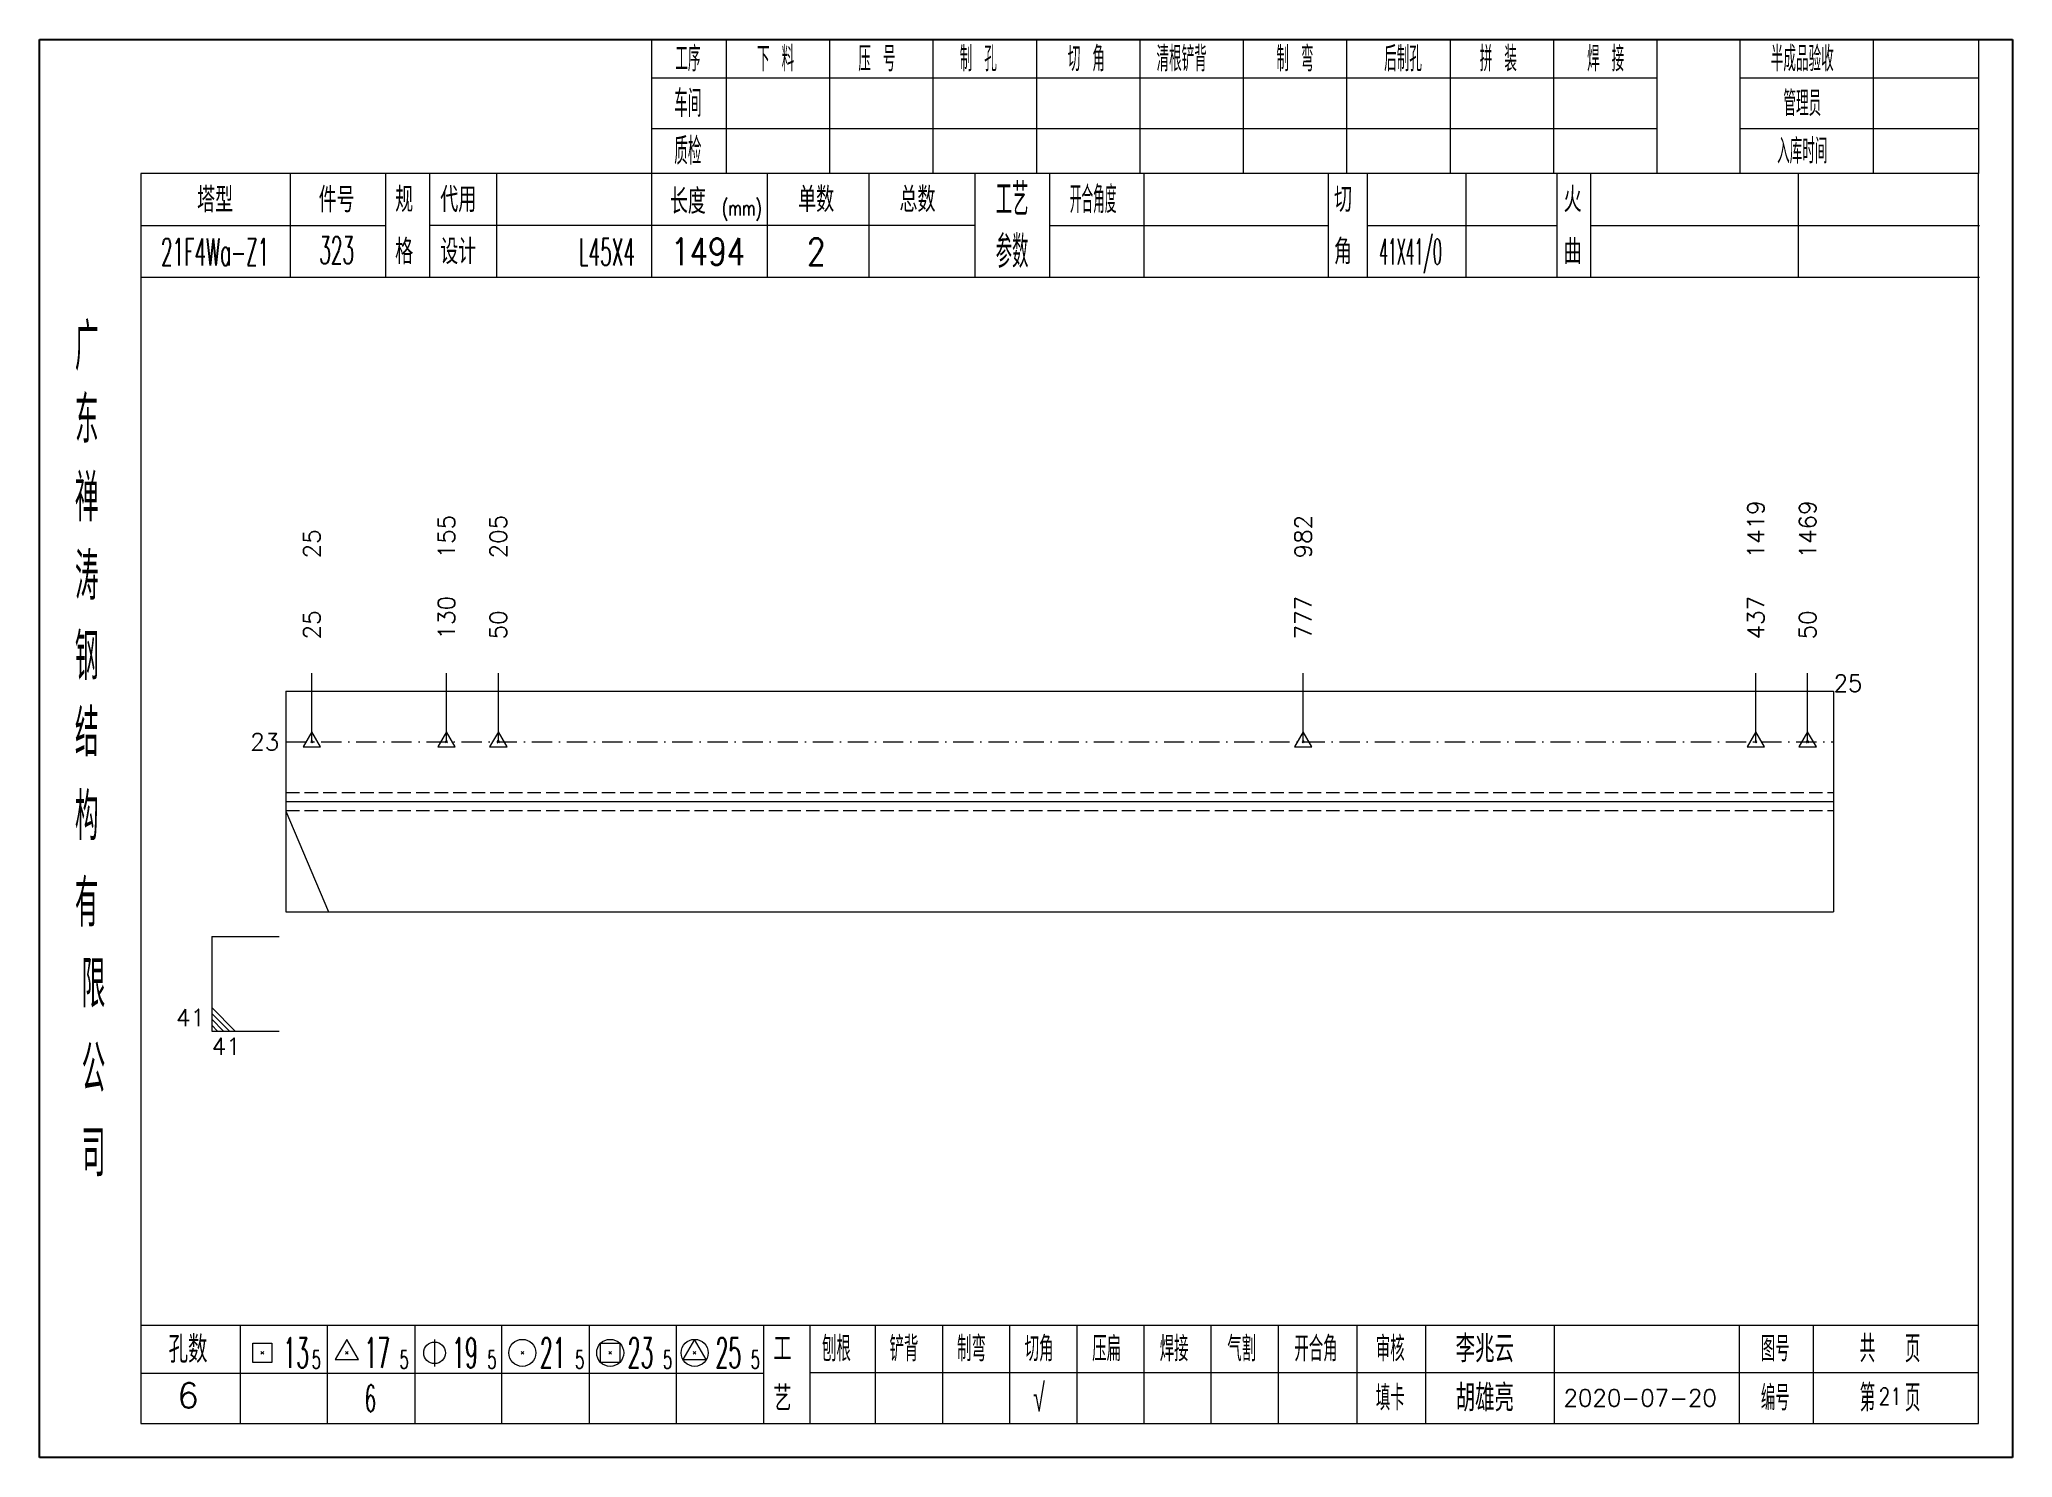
# Model space of a CAD drawing. Extents: x 1310 to 15542, y -76 to 8381.
# Drawn here: x 7759 to 8051.2, y 4373.7 to 4583.7 of the extents above; entities that cross this region are included whole.
import ezdxf
from ezdxf.enums import TextEntityAlignment as Align

# ---------------------------------------------------------------- set-up
doc = ezdxf.new("R2010")
doc.units = 0
doc.header["$MEASUREMENT"] = 0
doc.linetypes.add('一点画线', pattern=[5.2, 3, -1, 0.2, -1])
doc.linetypes.add('虚线', pattern=[2.75, 2, -0.75])
doc.layers.get('0').update_dxf_attribs({"linetype": 'CONTINUOUS', "lineweight": 25})
for name, color, linetype, lineweight in [('1', 7, 'CONTINUOUS', 25), ('4', 7, 'CONTINUOUS', 25), ('5', 7, 'CONTINUOUS', 25)]:
    doc.layers.add(name, color=color, linetype=linetype, lineweight=lineweight)
doc.styles.get("Standard").update_dxf_attribs({"font": 'simplex.shx', "width": 0.7, "height": 3, "bigfont": 'gbhzfs.shx'})

msp = doc.modelspace()

# ---------------------------------------------------------------- texts
at = {"color": 7, "linetype": 'Continuous', "lineweight": 13}
for s, p in [('1419', (8013.149, 4506.884)), ('1469', (8020.818, 4506.884)), ('25', (7799.356, 4506.884)), ('155', (7819.294, 4506.884)), ('205', (7826.962, 4506.884)), ('982', (7946.128, 4506.884))]:
    msp.add_text(s, height=2.5, rotation=90, dxfattribs=at).set_placement(p, align=Align.MIDDLE_LEFT)
at = {"color": 8, "linetype": 'Continuous', "lineweight": 9}
for s, p in [('25', (7799.356, 4494.884)), ('130', (7819.294, 4494.884)), ('50', (7826.962, 4494.884)), ('777', (7946.128, 4494.884)), ('437', (8013.149, 4494.884)), ('50', (8020.818, 4494.884))]:
    msp.add_text(s, height=2.5, rotation=90, dxfattribs=at).set_placement(p, align=Align.MIDDLE_LEFT)
at = {"color": 7, "linetype": 'Continuous', "lineweight": 13}
msp.add_text('25', height=2.5, dxfattribs=at).set_placement((8024.652, 4488.384), align=Align.MIDDLE_LEFT)
msp.add_text('23', height=2.5, dxfattribs=at).set_placement((7794.522, 4479.717), align=Align.MIDDLE_RIGHT)
msp.add_text('41', height=2.5, dxfattribs=at).set_placement((7783.522, 4436.884), align=Align.BOTTOM_RIGHT)
msp.add_text('41', height=2.5, dxfattribs=at).set_placement((7784.522, 4435.884), align=Align.TOP_LEFT)
at = {"layer": '4', "color": 1, "linetype": 'Continuous', "lineweight": 25}
for s, height, width, p in [('工序', 3.7, 0.7, (7855.022, 4580.841)), ('下 料', 3.7, 0.7, (7868.022, 4580.841)), ('压 号', 3.7, 0.7, (7883.022, 4580.841)), ('制 孔', 3.7, 0.7, (7898.022, 4580.841)), ('切 角', 3.7, 0.7, (7914.022, 4580.841)), ('清根铲背 ', 3.7, 0.7, (7929.022, 4580.841)), (' 制 弯', 3.7, 0.7, (7944.022, 4580.841)), (' 后制孔', 3.7, 0.7, (7960.022, 4580.841)), ('拼 装', 3.7, 0.7, (7975.022, 4580.841)), (' 焊 接', 3.7, 0.7, (7990.022, 4580.841)), ('半成品验收', 3.7, 0.7, (8020.022, 4580.841)), ('车间', 4, 0.7, (7855.022, 4574.241)), ('管理员', 3.7, 0.7, (8020.022, 4574.241)), ('质检', 4, 0.7, (7855.022, 4567.181)), ('入库时间', 3.7, 0.7, (8020.022, 4567.181)), ('(mm)', 2.24, 0.7, (7863.022, 4558.741)), ('工艺', 4.8, 0.7, (7903.022, 4560.001)), ('开合角度', 4, 0.6, (7915.022, 4560.001)), ('323', 4, 0.5, (7803.022, 4552.511)), ('参数', 4.8, 0.7, (7903.022, 4552.291)), ('41X41/0', 3.8, 0.4, (7962.022, 4552.291)), ('21F4Wa-Z1', 4, 0.5, (7785.022, 4552.261)), ('L45X4', 4, 0.5, (7843.022, 4552.241)), ('1494', 4, 0.8, (7858.022, 4552.291)), ('2', 4, 0.8, (7874.022, 4552.291)), ('广', 6.96, 0.7, (7766.022, 4538.211)), ('东', 6.96, 0.7, (7766.022, 4527.421)), ('禅', 6.96, 0.7, (7766.022, 4515.831)), ('涛', 6.96, 0.7, (7766.022, 4504.231)), ('钢', 6.96, 0.7, (7766.022, 4492.341)), ('结', 6.96, 0.7, (7766.022, 4481.031)), ('构', 6.96, 0.7, (7766.022, 4468.651)), ('有', 6.96, 0.7, (7766.022, 4455.841)), ('限', 6.96, 0.7, (7767.022, 4443.841)), ('公', 6.96, 0.7, (7767.022, 4431.301)), ('司', 6.96, 0.7, (7767.022, 4418.821)), ('13', 4.47, 0.5, (7797.022, 4389.241)), ('17', 4.47, 0.5, (7809.022, 4389.241)), ('19', 4.47, 0.5, (7822.022, 4389.241)), ('21', 4.47, 0.5, (7835.022, 4389.241)), ('23', 4.47, 0.5, (7848.022, 4389.241)), ('25', 4.47, 0.5, (7861.022, 4389.241)), ('刨根', 3.7, 0.8, (7877.022, 4389.841)), ('铲背', 3.7, 0.8, (7887.022, 4389.841)), ('制弯', 3.7, 0.8, (7897.022, 4389.841)), ('切角', 3.7, 0.8, (7907.022, 4389.841)), ('压扁', 3.7, 0.8, (7917.022, 4389.841)), ('焊接', 3.7, 0.8, (7927.022, 4389.841)), ('气割', 3.7, 0.8, (7937.022, 4389.841)), ('开合角', 3.7, 0.8, (7948.022, 4389.841)), ('审核', 3.7, 0.8, (7959.022, 4389.841)), ('图号', 3.7, 0.8, (8016.022, 4389.841)), ('共  页', 4, 0.8, (8033.022, 4389.841)), ('5', 2.68, 0.6, (7800.022, 4388.241)), ('5', 2.68, 0.6, (7813.022, 4388.241)), ('5', 2.68, 0.6, (7826.022, 4388.241)), ('5', 2.68, 0.6, (7839.022, 4388.241)), ('5', 2.68, 0.6, (7852.022, 4388.241)), ('5', 2.68, 0.6, (7865.022, 4388.241)), ('√', 4, 0.6, (7907.022, 4382.571)), ('第  页', 4, 0.8, (8033.022, 4382.571)), ('6', 4, 0.5, (7808.022, 4382.491)), ('填卡', 3.7, 0.8, (7959.022, 4382.571)), ('编号', 3.7, 0.8, (8016.022, 4382.571))]:
    msp.add_text(s, height=height, dxfattribs=dict(at, width=width)).set_placement(p, align=Align.MIDDLE_CENTER)
for s, height, p in [('塔型', 3.7, (7785.022, 4559.971)), ('件号', 3.7, (7803.022, 4559.971)), ('规', 3.7, (7813.022, 4560.001)), ('代用', 3.7, (7821.022, 4560.001)), ('长度', 3.7, (7855.022, 4559.741)), ('单数', 3.7, (7874.022, 4560.001)), ('总数', 3.7, (7889.022, 4560.001)), ('切', 3.7, (7952.022, 4560.001)), ('火', 3.7, (7986.022, 4560.001)), ('格', 3.7, (7813.022, 4552.291)), ('设计', 3.7, (7821.022, 4552.291)), ('角', 3.7, (7952.022, 4552.291)), ('曲', 3.7, (7986.022, 4552.291)), ('孔数', 4, (7781.022, 4389.761)), ('工', 3.7, (7869.022, 4389.841)), ('李兆云', 4, (7973.022, 4389.841)), ('胡雄亮', 4, (7973.022, 4382.571)), ('6', 3.7, (7781.022, 4382.931)), ('艺', 3.7, (7869.022, 4382.491)), ('2020-07-20', 2.5, (7996.022, 4382.571))]:
    msp.add_text(s, height=height, dxfattribs=at).set_placement(p, align=Align.MIDDLE_CENTER)
at = {"layer": '4', "color": 6, "linetype": 'Continuous', "lineweight": 25, "width": 0.8}
msp.add_text('21', height=2.5, dxfattribs=at).set_placement((8033.047, 4382.799), align=Align.MIDDLE_CENTER)

# ---------------------------------------------------------------- blocks, each defined once
blk = doc.blocks.new('孔17.5')
at = {"layer": '5', "color": 7, "linetype": 'Continuous', "lineweight": 13}
for p, q in [((0, 1), (-0.866, -0.5)), ((-0.1, -0.1), (0.1, 0.1)), ((0.1, -0.1), (-0.1, 0.1)), ((0.866, -0.5), (0, 1)), ((-0.866, -0.5), (0.866, -0.5))]:
    blk.add_line(p, q, dxfattribs=at)
blk = doc.blocks.new('CTJGK')
at = {"color": 6, "linetype": 'Continuous'}
for p, q in [((0, 209.97), (292.13, 209.97)), ((0, 0), (0, 209.97)), ((292.13, 209.97), (292.13, 0)), ((292.13, 0), (0, 0))]:
    blk.add_line(p, q, dxfattribs=at)

# ---------------------------------------------------------------- linework, layer by layer
at = {"color": 7, "linetype": 'Continuous', "lineweight": 18}
for p, q in [((7795.522, 4487.217), (7795.522, 4454.551)), ((7795.522, 4487.217), (8024.652, 4487.217)), ((8024.652, 4487.217), (8024.652, 4454.551)), ((7795.522, 4470.884), (8024.652, 4470.884))]:
    msp.add_line(p, q, dxfattribs=at)
at = {"color": 7, "linetype": 'Continuous', "lineweight": 13}
for p, q in [((7799.356, 4479.717), (7799.356, 4489.884)), ((7819.294, 4479.717), (7819.294, 4489.884)), ((7826.962, 4479.717), (7826.962, 4489.884)), ((7946.128, 4479.717), (7946.128, 4489.884)), ((8013.149, 4479.717), (8013.149, 4489.884)), ((8020.818, 4479.717), (8020.818, 4489.884)), ((7795.522, 4469.432), (7801.81, 4454.551)), ((7784.522, 4450.884), (7794.522, 4450.884)), ((7784.522, 4450.884), (7784.522, 4436.884)), ((7788.022, 4436.884), (7784.522, 4440.384)), ((7787.147, 4436.884), (7784.522, 4439.509)), ((7786.272, 4436.884), (7784.522, 4438.634)), ((7785.397, 4436.884), (7784.522, 4437.759)), ((7784.522, 4436.884), (7794.522, 4436.884))]:
    msp.add_line(p, q, dxfattribs=at)
at = {"color": 3, "linetype": '一点画线', "lineweight": 13}
msp.add_line((7795.522, 4479.717), (8024.652, 4479.717), dxfattribs=at)
at = {"color": 1, "linetype": '虚线', "lineweight": 18}
for p, q in [((7795.522, 4472.217), (8024.652, 4472.217)), ((7795.522, 4469.551), (8024.652, 4469.551))]:
    msp.add_line(p, q, dxfattribs=at)
at = {"layer": '1', "color": 7, "linetype": 'Continuous', "lineweight": 18}
msp.add_line((7795.522, 4454.551), (8024.652, 4454.551), dxfattribs=at)
at = {"layer": '4', "color": 1, "linetype": 'Continuous', "lineweight": 18}
for p, q in [((7759.022, 4583.711), (7759.022, 4373.741)), ((8051.152, 4583.711), (7759.022, 4583.711)), ((7849.652, 4583.711), (7849.652, 4563.871)), ((7860.682, 4583.711), (7860.682, 4563.851)), ((7875.992, 4583.711), (7875.992, 4563.851)), ((7891.312, 4583.711), (7891.312, 4563.851)), ((7906.622, 4583.711), (7906.622, 4563.851)), ((7921.932, 4583.711), (7921.932, 4563.851)), ((7937.242, 4583.711), (7937.242, 4563.851)), ((7952.562, 4583.711), (7952.562, 4563.851)), ((7967.872, 4583.711), (7967.872, 4563.851)), ((7983.182, 4583.711), (7983.182, 4563.851)), ((7998.492, 4583.711), (7998.492, 4563.871)), ((7998.492, 4583.711), (7998.492, 4563.851)), ((8010.772, 4583.711), (8010.772, 4563.851)), ((8030.522, 4583.711), (8030.522, 4563.851)), ((8046.102, 4583.711), (8046.102, 4563.851)), ((8051.152, 4553.911), (8051.152, 4583.711)), ((7998.492, 4577.981), (7849.652, 4577.981)), ((8046.102, 4577.981), (8010.772, 4577.981)), ((7998.492, 4570.501), (7849.652, 4570.501)), ((8046.102, 4570.501), (8010.772, 4570.501)), ((7774.032, 4563.851), (7774.032, 4378.791)), ((8046.102, 4563.851), (7774.032, 4563.851)), ((7796.152, 4563.861), (7796.152, 4548.441)), ((7810.302, 4548.441), (7810.302, 4563.851)), ((7816.802, 4548.441), (7816.802, 4563.851)), ((7826.672, 4563.851), (7826.672, 4548.441)), ((7849.652, 4563.871), (7849.652, 4548.441)), ((7866.772, 4563.851), (7866.772, 4548.441)), ((7881.822, 4563.851), (7881.822, 4548.441)), ((7897.522, 4563.851), (7897.522, 4548.441)), ((7908.582, 4563.851), (7908.582, 4548.441)), ((7922.532, 4563.851), (7922.532, 4548.441)), ((7949.832, 4563.851), (7949.832, 4548.441)), ((7955.592, 4563.851), (7955.592, 4548.441)), ((7970.212, 4563.851), (7970.212, 4548.441)), ((7983.672, 4563.851), (7983.672, 4548.441)), ((7988.662, 4563.851), (7988.662, 4548.441)), ((8019.402, 4563.851), (8019.402, 4548.441)), ((8046.102, 4378.791), (8046.102, 4563.851)), ((7810.302, 4556.091), (7774.032, 4556.091)), ((7897.522, 4556.141), (7816.802, 4556.141)), ((7908.582, 4556.141), (7949.832, 4556.141)), ((7955.592, 4556.141), (7983.672, 4556.141)), ((7988.662, 4556.141), (8046.282, 4556.141)), ((8051.152, 4373.741), (8051.152, 4553.911)), ((8046.282, 4548.441), (7774.032, 4548.441)), ((7774.032, 4393.321), (8046.102, 4393.321)), ((7788.722, 4393.321), (7788.722, 4378.791)), ((7801.652, 4378.791), (7801.652, 4393.321)), ((7814.582, 4393.321), (7814.582, 4378.791)), ((7827.502, 4378.791), (7827.502, 4393.321)), ((7840.432, 4393.321), (7840.432, 4378.791)), ((7853.362, 4378.791), (7853.362, 4393.321)), ((7866.282, 4378.791), (7866.282, 4393.321)), ((7873.152, 4378.791), (7873.152, 4393.321)), ((7882.812, 4378.791), (7882.812, 4393.321)), ((7892.752, 4378.791), (7892.752, 4393.321)), ((7902.692, 4378.791), (7902.692, 4393.321)), ((7912.642, 4378.791), (7912.642, 4393.321)), ((7922.582, 4378.791), (7922.582, 4393.321)), ((7932.522, 4378.791), (7932.522, 4393.321)), ((7942.472, 4378.791), (7942.472, 4393.321)), ((7954.112, 4378.791), (7954.112, 4393.321)), ((7964.262, 4378.791), (7964.262, 4393.321)), ((7983.322, 4378.791), (7983.322, 4393.321)), ((8010.702, 4378.791), (8010.702, 4393.321)), ((8021.662, 4378.791), (8021.662, 4393.321)), ((7866.282, 4386.191), (7774.032, 4386.191)), ((7873.112, 4386.351), (8046.102, 4386.351)), ((7774.032, 4378.791), (8046.102, 4378.791)), ((7759.022, 4373.741), (8051.152, 4373.741))]:
    msp.add_line(p, q, dxfattribs=at)
at = {"layer": '4', "color": 7, "linetype": 'Continuous', "lineweight": 13}
for p, q in [((7804.522, 4391.241), (7802.79, 4388.241)), ((7806.254, 4388.241), (7804.522, 4391.241)), ((7817.522, 4391.241), (7817.522, 4387.241)), ((7856.022, 4391.241), (7854.29, 4388.241)), ((7857.754, 4388.241), (7856.022, 4391.241)), ((7790.608, 4387.827), (7790.608, 4390.655)), ((7790.608, 4390.655), (7793.436, 4390.655)), ((7793.436, 4387.827), (7790.608, 4387.827)), ((7791.822, 4389.041), (7792.222, 4389.441)), ((7792.222, 4389.041), (7791.822, 4389.441)), ((7793.436, 4390.655), (7793.436, 4387.827)), ((7802.79, 4388.241), (7806.254, 4388.241)), ((7804.322, 4389.041), (7804.722, 4389.441)), ((7804.722, 4389.041), (7804.322, 4389.441)), ((7830.322, 4389.041), (7830.722, 4389.441)), ((7830.722, 4389.041), (7830.322, 4389.441)), ((7842.108, 4387.827), (7842.108, 4390.655)), ((7842.108, 4390.655), (7844.936, 4390.655)), ((7844.936, 4387.827), (7842.108, 4387.827)), ((7843.322, 4389.041), (7843.722, 4389.441)), ((7843.722, 4389.041), (7843.322, 4389.441)), ((7844.936, 4390.655), (7844.936, 4387.827)), ((7854.29, 4388.241), (7857.754, 4388.241)), ((7855.822, 4389.041), (7856.222, 4389.441)), ((7856.222, 4389.041), (7855.822, 4389.441))]:
    msp.add_line(p, q, dxfattribs=at)
for centre, radius in [((7817.522, 4389.241), 1.6), ((7830.522, 4389.241), 2), ((7843.522, 4389.241), 2), ((7856.022, 4389.241), 2)]:
    msp.add_circle(centre, radius, dxfattribs=at)

# ---------------------------------------------------------------- block references
at = {"color": 0, "linetype": 'Continuous'}
msp.add_blockref('CTJGK', (7759.022, 4373.741), dxfattribs=at)
at = {"color": 8, "linetype": 'Continuous', "lineweight": 9, "xscale": 1.5, "yscale": 1.5, "zscale": 1.5}
for p in [(7799.356, 4479.717), (7819.294, 4479.717), (7826.962, 4479.717), (7946.128, 4479.717), (8013.149, 4479.717), (8020.818, 4479.717)]:
    msp.add_blockref('孔17.5', p, dxfattribs=at)

msp.set_redraw_order([(e.dxf.handle, doc.entitydb.next_handle()) for e in msp.query("TEXT MTEXT ATTDEF DIMENSION ARC_DIMENSION")])  # texts and dimensions are drawn at this point

doc.saveas('drawing.dxf')
